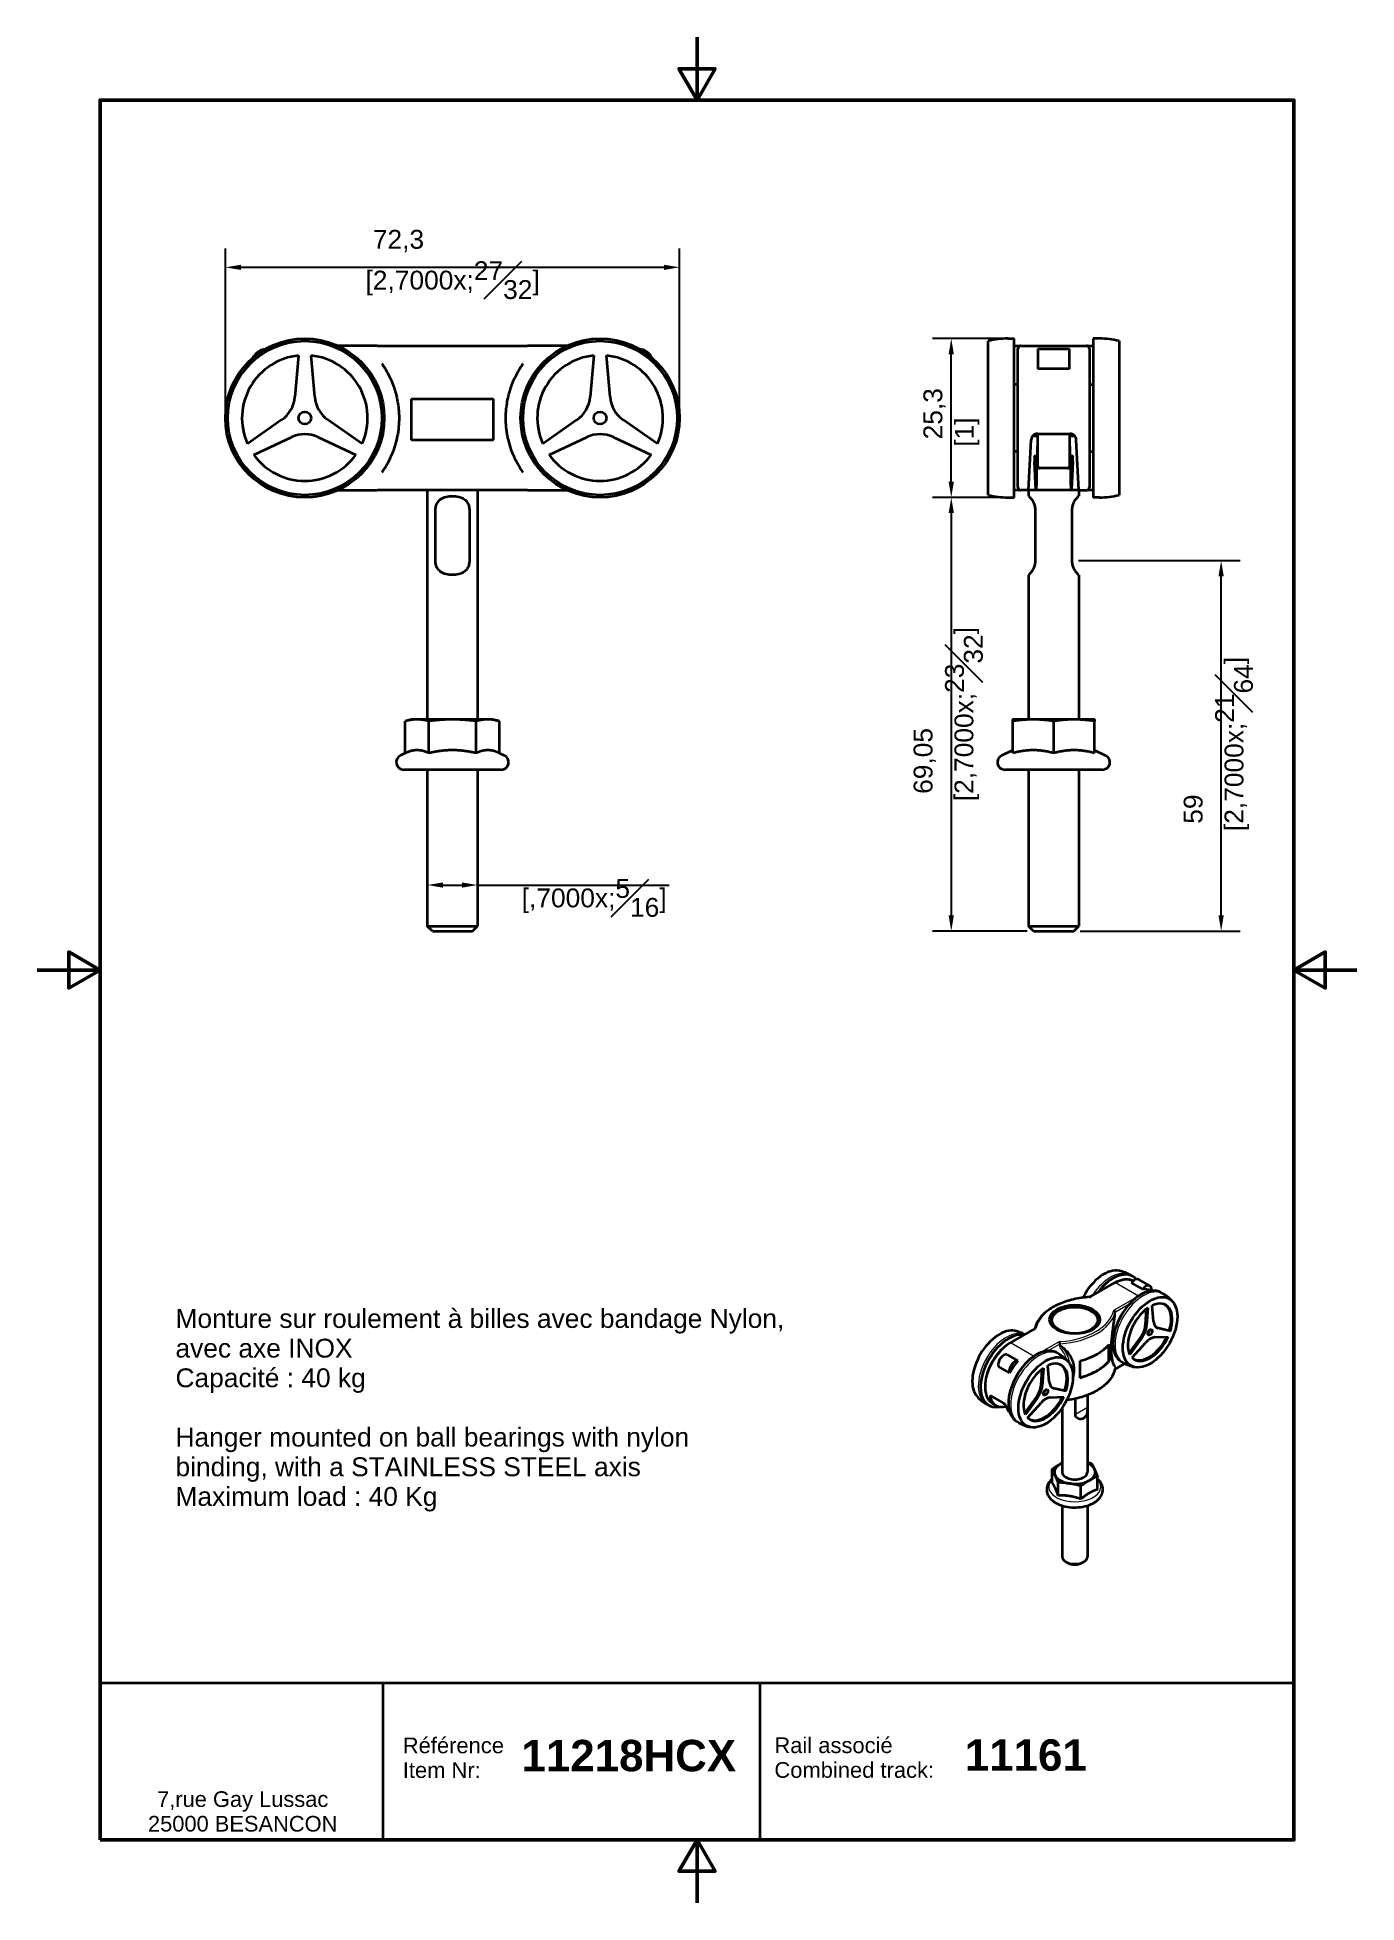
# Model space of a CAD drawing. Header units: millimetres. Extents: x 0 to 210, y 0 to 297.
import ezdxf

# ---------------------------------------------------------------- set-up
doc = ezdxf.new("R2010")
doc.units = ezdxf.units.MM
for name, color, linetype, lineweight in [('Arêtes tangentes visibles(ISO)', 7, 'Continuous', 18), ('Arêtes visibles(ISO)', 7, 'Continuous', 35), ('Cadre_0', 7, 'Continuous', 50), ('Cotes(ISO)', 7, 'Continuous', 18), ("Géométrie d'esquisse(ISO)", 7, 'Continuous', 35), ('Symboles(ISO)', 7, 'Continuous', 18)]:
    doc.layers.add(name, color=color, linetype=linetype, lineweight=lineweight)
doc.styles.add('Courant-ISO', font='arial.ttf')
doc.styles.add('MANTION', font='arial.ttf')
doc.styles.add('Style de texte49', font='')
doc.styles.get('Style de texte49').set_extended_font_data('Arial', bold=True)
doc.dimstyles.new('Plan commercial', dxfattribs={"dimtxt": 3, "dimasz": 2.5, "dimexe": 3, "dimexo": 1, "dimgap": 0.762, "dimtad": 1, "dimrnd": 1e-08, "dimtxsty": 'MANTION', "dimcen": 0.09, "dimdle": 10, "dimclrd": 7, "dimclre": 7, "dimclrt": 256, "dimazin": 2, "dimtfac": 0.5, "dimtmove": 0, "dimatfit": 3, "dimfxl": 1, "dimtolj": 1, "dimlwd": 25, "dimlwe": 25, "dimarcsym": 0})

msp = doc.modelspace()

# ---------------------------------------------------------------- texts
at = {"layer": 'Symboles(ISO)', "color": 7, "insert": (21.993, 94.514), "char_height": 3, "width": 96.89178, "attachment_point": 1, "line_spacing_factor": 0.944221, "style": 'Courant-ISO'}
msp.add_mtext('{Monture sur roulement à billes avec bandage Nylon,\\Pavec axe INOX\\PCapacité : 40 kg\\P \\PHanger mounted on ball bearings with nylon\\Pbinding, with a STAINLESS STEEL axis\\PMaximum load : 40 Kg }', dxfattribs=at)

# ---------------------------------------------------------------- blocks, each defined once
blk = doc.blocks.new('Cadres Cadre par défaut')
at = {"layer": 'Cadre_0', "flags": 128}
for points in [[(105, 297), (105, 287), (102.11, 292), (107.89, 292), (105, 287)], [(10, 10), (10, 287), (200, 287), (200, 10), (10, 10)], [(0, 148.5), (10, 148.5), (5, 151.39), (5, 145.61), (10, 148.5)], [(210, 148.5), (200, 148.5), (205, 151.39), (205, 145.61), (200, 148.5)], [(105, 0), (105, 10), (102.11, 5), (107.89, 5), (105, 10)]]:
    blk.add_lwpolyline(points, dxfattribs=at)
blk = doc.blocks.new('Cartouches ISO')
at = {"layer": "Géométrie d'esquisse(ISO)"}
for p, q in [((50.77, 207.61), (50.77, 182.61)), ((50.77, 207.61), (240.77, 207.61)), ((95.77, 207.61), (95.77, 182.61)), ((155.77, 207.61), (155.77, 182.61)), ((240.77, 182.61), (240.77, 207.61)), ((50.77, 182.61), (240.77, 182.61))]:
    blk.add_line(p, q, dxfattribs=at)
at = {"layer": 'Symboles(ISO)', "color": 7, "line_spacing_factor": 0.944221, "style": 'Courant-ISO'}
for s, insert, char_height, width, attachment_point in [('\\fArial|b0|i0;\\H2.5000;Référence\\PItem Nr:', (98.94, 195.67), 2.5, 33.2033, 4), ('\\fArial|b0|i0;\\H2.5000;Rail associé\\PCombined track:', (158.09, 195.69), 2.5, 33.2568, 4), ('\\fArial|b0|i0;7,rue Gay Lussac\\P25000 BESANCON', (73.46, 187.12), 2.4892, 44.8115, 5)]:
    blk.add_mtext(s, dxfattribs=dict(at, insert=insert, char_height=char_height, width=width, attachment_point=attachment_point))
at = {"layer": 'Symboles(ISO)', "color": 7, "style": 'Style de texte49'}
for tag, p in [('Référence_?_001', (117.83, 193.53)), ('Rail_associé_?_001', (188.4, 193.62))]:
    blk.add_attdef(tag, p, '', height=5, dxfattribs=at)
blk = doc.blocks.new('*D4')
at = {"layer": 'Cotes(ISO)', "color": 7, "linetype": 'Continuous', "lineweight": 25, "transparency": 16777216}
for p, q in [((29.93, 237.39), (29.93, 263.38)), ((102.23, 237.39), (102.23, 263.38)), ((32.43, 260.38), (99.73, 260.38))]:
    blk.add_line(p, q, dxfattribs=at)
at = {"layer": 'Cotes(ISO)', "color": 7, "linetype": 'Continuous', "transparency": 16777216}
for points in [[(32.43, 260.79), (32.43, 259.96), (29.93, 260.38)], [(99.73, 260.79), (99.73, 259.96), (102.23, 260.38)]]:
    blk.add_solid(points, dxfattribs=at)
at = {"layer": 'Defpoints', "color": 0, "linetype": 'Continuous', "transparency": 16777216}
for p in [(102.23, 260.38), (29.93, 236.39), (102.23, 236.39)]:
    blk.add_point(p, dxfattribs=at)
at = {"layer": 'Cotes(ISO)', "color": 154, "linetype": 'Continuous', "lineweight": 25, "true_color": 0x004691, "transparency": 16777216, "insert": (52.24, 266.34), "char_height": 3, "attachment_point": 1, "style": 'MANTION'}
blk.add_mtext('\\A1; 72,3\\P[2{\\H0,7000x;\\S27#32;}]', dxfattribs=at)
blk = doc.blocks.new('*D5')
at = {"layer": 'Cotes(ISO)', "color": 7, "linetype": 'Continuous', "lineweight": 25, "transparency": 16777216}
for p, q in [((154.47, 249.04), (142.47, 249.04)), ((145.47, 226.24), (145.47, 246.54)), ((153.47, 223.74), (142.47, 223.74))]:
    blk.add_line(p, q, dxfattribs=at)
at = {"layer": 'Cotes(ISO)', "color": 7, "linetype": 'Continuous', "transparency": 16777216}
for points in [[(145.05, 246.54), (145.89, 246.54), (145.47, 249.04)], [(145.05, 226.24), (145.89, 226.24), (145.47, 223.74)]]:
    blk.add_solid(points, dxfattribs=at)
at = {"layer": 'Defpoints', "color": 0, "linetype": 'Continuous', "transparency": 16777216}
for p in [(145.47, 249.04), (155.47, 249.04), (154.47, 223.74)]:
    blk.add_point(p, dxfattribs=at)
at = {"layer": 'Cotes(ISO)', "color": 154, "linetype": 'Continuous', "lineweight": 25, "true_color": 0x004691, "transparency": 16777216, "insert": (141.04, 231.82), "char_height": 3, "attachment_point": 1, "rotation": 90, "style": 'MANTION'}
blk.add_mtext('\\A1; 25,3\\P[1]', dxfattribs=at)
blk = doc.blocks.new('*D6')
at = {"layer": 'Cotes(ISO)', "color": 7, "linetype": 'Continuous', "lineweight": 25, "transparency": 16777216}
for p, q in [((153.47, 223.74), (142.47, 223.74)), ((145.47, 221.24), (145.47, 157.19)), ((157.57, 154.69), (142.47, 154.69))]:
    blk.add_line(p, q, dxfattribs=at)
at = {"layer": 'Cotes(ISO)', "color": 7, "linetype": 'Continuous', "transparency": 16777216}
for points in [[(145.05, 221.24), (145.89, 221.24), (145.47, 223.74)], [(145.05, 157.19), (145.89, 157.19), (145.47, 154.69)]]:
    blk.add_solid(points, dxfattribs=at)
at = {"layer": 'Defpoints', "color": 0, "linetype": 'Continuous', "transparency": 16777216}
for p in [(154.47, 223.74), (145.47, 154.69), (158.57, 154.69)]:
    blk.add_point(p, dxfattribs=at)
at = {"layer": 'Cotes(ISO)', "color": 154, "linetype": 'Continuous', "lineweight": 25, "true_color": 0x004691, "transparency": 16777216, "insert": (139.48, 175.38), "char_height": 3, "attachment_point": 1, "rotation": 90, "style": 'MANTION'}
blk.add_mtext('\\A1; 69,05\\P[2{\\H0,7000x;\\S23#32;}]', dxfattribs=at)
blk = doc.blocks.new('*D7')
at = {"layer": 'Cotes(ISO)', "color": 7, "linetype": 'Continuous', "lineweight": 25, "transparency": 16777216}
for p, q in [((165.72, 213.69), (191.43, 213.69)), ((188.43, 157.19), (188.43, 211.19)), ((165.97, 154.69), (191.43, 154.69))]:
    blk.add_line(p, q, dxfattribs=at)
at = {"layer": 'Cotes(ISO)', "color": 7, "linetype": 'Continuous', "transparency": 16777216}
for points in [[(188.01, 211.19), (188.84, 211.19), (188.43, 213.69)], [(188.01, 157.19), (188.84, 157.19), (188.43, 154.69)]]:
    blk.add_solid(points, dxfattribs=at)
at = {"layer": 'Defpoints', "color": 0, "linetype": 'Continuous', "transparency": 16777216}
for p in [(164.72, 213.69), (188.43, 213.69), (164.97, 154.69)]:
    blk.add_point(p, dxfattribs=at)
at = {"layer": 'Cotes(ISO)', "color": 154, "linetype": 'Continuous', "lineweight": 25, "true_color": 0x004691, "transparency": 16777216, "insert": (182.47, 170.62), "char_height": 3, "attachment_point": 1, "rotation": 90, "style": 'MANTION'}
blk.add_mtext('\\A1; 59\\P[2{\\H0,7000x;\\S21#64;}]', dxfattribs=at)
blk = doc.blocks.new('*D8')
at = {"layer": 'Cotes(ISO)', "color": 7, "linetype": 'Continuous', "lineweight": 25, "transparency": 16777216}
for p, q in [((64.58, 162.03), (67.58, 162.03)), ((70.08, 162.03), (100.59, 162.03))]:
    blk.add_line(p, q, dxfattribs=at)
at = {"layer": 'Cotes(ISO)', "color": 7, "linetype": 'Continuous', "transparency": 16777216}
for points in [[(64.58, 162.44), (64.58, 161.61), (62.08, 162.03)], [(67.58, 162.44), (67.58, 161.61), (70.08, 162.03)]]:
    blk.add_solid(points, dxfattribs=at)
at = {"layer": 'Defpoints', "color": 0, "linetype": 'Continuous', "transparency": 16777216}
for p in [(62.08, 162.03), (62.08, 159.74), (70.08, 159.74)]:
    blk.add_point(p, dxfattribs=at)
at = {"layer": 'Cotes(ISO)', "color": 154, "linetype": 'Continuous', "lineweight": 25, "true_color": 0x004691, "transparency": 16777216, "insert": (77.1, 167.98), "char_height": 3, "attachment_point": 1, "style": 'MANTION'}
blk.add_mtext('\\A1; \\P[{\\H0,7000x;\\S5#16;}]', dxfattribs=at)

# ---------------------------------------------------------------- dimensions: what is measured, and where the dimension line sits
at = {"layer": 'Cotes(ISO)', "color": 7, "linetype": 'Continuous', "lineweight": 25}
for base, p1, p2, angle, text, override, picture, middle in [((102.227, 260.377), (29.927, 236.385), (102.227, 236.385), 180, ' <>\\X[2{\\H0,7000x;\\S27#32;}]', {"dimgap": 0.762, "dimdec": 2, "dimpost": '\\X', "dimtol": 0, "dimlim": 0, "dimtp": 0, "dimtm": 0, "dimtdec": 2, "dimtofl": 0, "dimatfit": 1, "dimtvp": -0.25}, '*D4', (66.077, 260.377)), ((145.47, 249.035), (154.47, 223.735), (155.47, 249.035), 90, ' <>\\X[1]', {"dimgap": 0.762, "dimdec": 2, "dimpost": '\\X', "dimtol": 0, "dimlim": 0, "dimtp": 0, "dimtm": 0, "dimtdec": 2, "dimtofl": 0, "dimatfit": 1, "dimtvp": -0.25}, '*D5', (145.47, 236.385)), ((145.47, 154.685), (154.47, 223.735), (158.57, 154.685), 90, ' <>\\X[2{\\H0,7000x;\\S23#32;}]', {"dimgap": 0.762, "dimdec": 2, "dimpost": '\\X', "dimtol": 0, "dimlim": 0, "dimtp": 0, "dimtm": 0, "dimtdec": 2, "dimtofl": 0, "dimatfit": 1, "dimtvp": -0.25}, '*D6', (145.47, 189.21)), ((188.426, 213.685), (164.97, 154.685), (164.72, 213.685), 90, ' <>\\X[2{\\H0,7000x;\\S21#64;}]', {"dimgap": 0.762, "dimdec": 2, "dimpost": '\\X', "dimtol": 0, "dimlim": 0, "dimtp": 0, "dimtm": 0, "dimtdec": 2, "dimtofl": 0, "dimatfit": 1, "dimtvp": -0.25}, '*D7', (188.426, 184.185)), ((62.077, 162.027), (70.077, 159.742), (62.077, 159.742), 180, ' \\X[{\\H0,7000x;\\S5#16;}]', {"dimgap": 0.762, "dimdec": 2, "dimpost": '\\X', "dimse1": 1, "dimse2": 1, "dimtol": 0, "dimlim": 0, "dimtp": 0, "dimtm": 0, "dimtdec": 2, "dimtofl": 0, "dimatfit": 2, "dimtvp": -0.25}, '*D8', (88.462, 162.027))]:
    dim = msp.add_linear_dim(base=base, p1=p1, p2=p2, angle=angle, text=text, dimstyle='Plan commercial', override=override, dxfattribs=at)
    dim.commit()
    dim.dimension.update_dxf_attribs({"geometry": picture, "text_midpoint": middle, "dimtype": 160})

# ---------------------------------------------------------------- linework, layer by layer
at = {"layer": 'Arêtes tangentes visibles(ISO)'}
for p, q in [((167.736, 96.478), (171.603, 98.705)), ((175.278, 96.589), (171.603, 98.705)), ((175.255, 96.574), (171.413, 94.361)), ((171.59, 94.055), (173.883, 95.375)), ((171.518, 93.971), (171.518, 93.7)), ((171.59, 93.783), (171.59, 94.055)), ((154.986, 89.136), (158.853, 91.363)), ((154.986, 89.136), (158.661, 87.02)), ((162.53, 89.246), (159.465, 87.481)), ((175.814, 89.951), (175.637, 90.053)), ((176.561, 91.877), (176.384, 91.979)), ((178.423, 91.453), (178.246, 91.554)), ((160.838, 87.863), (162.707, 88.939)), ((162.707, 88.939), (162.707, 88.668)), ((162.852, 88.709), (162.852, 88.98)), ((166.051, 83.651), (166.051, 86.227)), ((170.551, 88.818), (170.551, 86.243)), ((171.518, 85.249), (171.518, 84.978)), ((173.026, 85.889), (171.59, 85.062)), ((171.59, 85.062), (171.59, 85.333)), ((151.68, 80.462), (151.927, 80.604)), ((159.197, 80.382), (159.02, 80.484)), ((159.944, 82.308), (159.767, 82.41)), ((161.806, 81.883), (161.629, 81.985)), ((167.131, 78.831), (165.221, 77.731))]:
    msp.add_line(p, q, dxfattribs=at)
for centre, major_axis, ratio, start_param, end_param in [((170.86, 94.432), (3.156, 5.481), 0.5780931, 0, 1.490966), ((171.603, 98.501), (-0.125, 0.217), 0.5780931, 5.4997209, 6.2831853), ((171.603, 94.004), (2.869, 4.983), 0.5780931, 0.0092154, 0.7834645), ((168.668, 90.826), (-9.75, 0), 0.5758617, 4.8381977, 6.1573766), ((167.445, 96.192), (-0.018, 0.249), 0.1025835, 5.6657869, 6.2831853), ((167.382, 96.682), (0.5, 0), 0.5758617, 4.8381977, 5.4977871), ((167.736, 96.274), (-0.125, 0.217), 0.5780931, 5.4997209, 6.2831853), ((176.022, 91.459), (-3.156, -5.481), 0.5780931, 3.1415927, 6.2831853), ((161.597, 94.898), (9.75, 0), 0.5758617, 4.8381977, 6.1573766), ((161.597, 94.694), (10, 0), 0.5758617, 4.8381977, 6.1573766), ((171.766, 94.157), (-0.5, 0), 0.5758617, 5.4977871, 6.1573766), ((171.27, 93.989), (0.244, -0.054), 0.8110857, 0.1762898, 1.7470862), ((171.413, 94.157), (0.125, -0.217), 0.5780931, 0.7873319, 2.3581282), ((171.766, 93.953), (-0.25, 0), 0.5758617, 5.4977871, 6.1573766), ((171.766, 93.682), (-0.25, 0), 0.5758617, 5.4977871, 6.1573766), ((154.243, 84.863), (3.156, 5.481), 0.5780931, 0.0759629, 3.1415927), ((154.986, 84.435), (-2.869, -4.983), 0.5780931, 3.9250571, 6.2831853), ((154.986, 88.932), (-0.125, 0.217), 0.5780931, 5.4997209, 6.2831853), ((158.853, 91.159), (-0.125, 0.217), 0.5780931, 5.4997209, 6.2831853), ((158.995, 91.326), (-0.244, 0.054), 0.8110857, 4.8886788, 6.2066049), ((158.499, 91.567), (0.5, 0), 0.5758617, 5.4977871, 6.1573766), ((162.883, 89.042), (-0.5, 0), 0.5758617, 4.8381977, 5.4977871), ((162.53, 89.041), (0.125, -0.217), 0.5780931, 0.7873319, 2.3581282), ((162.821, 89.123), (0.018, -0.249), 0.1025835, 0.9533979, 2.5241942), ((159.405, 81.89), (-3.156, -5.481), 0.5780931, 3.1415927, 6.2831853), ((158.663, 82.318), (-2.869, -4.983), 0.5780931, 3.9313806, 5.4933973), ((162.883, 88.838), (0.25, 0), 0.5758617, 1.6966051, 2.3561945), ((162.883, 88.566), (-0.25, 0), 0.5758617, 4.8381977, 5.4977871), ((163.199, 87.95), (0.181, 0.172), 0.8041024, 0.2354164, 1.8062127), ((158.84, 82.216), (3.618, 6.283), 0.5780931, 5.7176109, 6.1124194), ((159.016, 82.114), (3.743, 6.499), 0.5780931, 5.618262, 6.1124194), ((166.006, 86.278), (0.1, 0), 0.5758617, 4.510528, 5.1739761), ((166.029, 86.252), (-0.0138, 0.0481), 0.3641107, 4.045805, 4.8808597), ((161.597, 91.383), (10, 0), 0.5758617, 5.1739761, 5.8215982), ((161.597, 88.807), (-10, 0), 0.5758617, 2.0323835, 2.6800055), ((170.506, 88.831), (-0.0378, 0.0327), 0.7319882, 3.705416, 4.3968298), ((170.506, 86.255), (0.0378, -0.0327), 0.7319882, 0, 0.5638233), ((170.461, 88.843), (0.1, 0), 0.5758617, 5.8215982, 6.2831853), ((170.461, 86.268), (0.1, 0), 0.5758617, 5.8215982, 6.2831853), ((161.597, 85.701), (10, 0), 0.5758617, 4.944396, 6.1573766), ((166.006, 83.703), (-0.1, 0), 0.5758617, 1.3689354, 2.0323835), ((166.029, 83.677), (0.0138, -0.0481), 0.3641107, 0, 0.9042123), ((175.457, 91.785), (-3.618, -6.283), 0.5780931, 6.0933696, 6.1124194), ((171.451, 85.847), (-0.181, -0.172), 0.8041024, 4.9478054, 5.144684), ((171.27, 84.996), (0.244, -0.054), 0.8110857, 0, 0.1762898), ((171.766, 85.231), (-0.25, 0), 0.5758617, 5.4977871, 6.1573766), ((171.766, 84.96), (-0.25, 0), 0.5758617, 5.4977871, 6.1573766), ((171.413, 85.164), (0.125, -0.217), 0.5780931, 0, 0.7873319), ((165.133, 66.205), (-4.129, 0), 0.5758617, 5.7840662, 9.9238971)]:
    msp.add_ellipse(centre, major_axis=major_axis, ratio=ratio, start_param=start_param, end_param=end_param, dxfattribs=at)
msp.add_ellipse((165.133, 92.78), major_axis=(3.538, 0), ratio=0.5758617, dxfattribs=at)
for points, knots in [([(171.518, 93.7), (171.457, 93.077), (171.367, 92.435), (171.19, 91.148), (171.104, 90.514), (171.006, 89.521), (170.977, 89.15), (170.952, 88.574), (170.947, 88.36), (170.947, 87.743), (170.967, 87.356), (171.066, 86.458), (171.172, 86.013), (171.37, 85.465), (171.458, 85.313), (171.518, 85.249)], [-2.3680319, -2.3680319, -2.3680319, -2.3680319, -1.9875978, -1.9875978, -1.6009527, -1.6009527, -1.3592994, -1.3592994, -1.2082662, -1.2082662, -0.9061996, -0.9061996, -0.4228932, -0.4228932, -0.0485004, -0.0485004, -0.0485004, -0.0485004]), ([(171.478, 93.298), (171.495, 93.346), (171.51, 93.394), (171.561, 93.559), (171.59, 93.678), (171.59, 93.783)], [-0.10841741, -0.10841741, -0.10841741, -0.10841741, -0.07707376, -0.07707376, 0, 0, 0, 0]), ([(162.707, 88.668), (162.707, 88.563), (162.736, 88.477), (162.803, 88.332), (162.842, 88.271), (162.911, 88.178), (162.939, 88.145), (162.985, 88.091), (163.004, 88.071), (163.022, 88.052)], [-0.21710917, -0.21710917, -0.21710917, -0.21710917, -0.14003541, -0.14003541, -0.07056048, -0.07056048, -0.02713865, -0.02713865, 0, 0, 0, 0]), ([(163.343, 88.151), (163.32, 88.173), (163.296, 88.196), (163.235, 88.253), (163.198, 88.289), (163.104, 88.382), (163.047, 88.44), (162.937, 88.567), (162.883, 88.636), (162.852, 88.709)], [0, 0, 0, 0, 0.02713865, 0.02713865, 0.07056048, 0.07056048, 0.14003541, 0.14003541, 0.21710917, 0.21710917, 0.21710917, 0.21710917]), ([(164.774, 82.861), (164.861, 83.09), (164.933, 83.322), (165.093, 83.977), (165.145, 84.402), (165.145, 85.019), (165.132, 85.222), (165.065, 85.741), (164.99, 86.049), (164.71, 86.818), (164.452, 87.254), (163.766, 88.046), (163.34, 88.398), (162.852, 88.709)], [0.7408778, 0.7408778, 0.7408778, 0.7408778, 0.9057245, 0.9057245, 1.2076327, 1.2076327, 1.3585868, 1.3585868, 1.6001134, 1.6001134, 1.9865558, 1.9865558, 2.3697596, 2.3697596, 2.3697596, 2.3697596]), ([(163.343, 88.151), (163.544, 87.979), (163.727, 87.796), (164.219, 87.215), (164.464, 86.79), (164.732, 86.043), (164.803, 85.744), (164.867, 85.242), (164.88, 85.045), (164.88, 84.606), (164.862, 84.362), (164.826, 84.116)], [-2.1777884, -2.1777884, -2.1777884, -2.1777884, -1.9865558, -1.9865558, -1.6001134, -1.6001134, -1.3585868, -1.3585868, -1.2076327, -1.2076327, -1.0257448, -1.0257448, -1.0257448, -1.0257448]), ([(171.59, 85.333), (171.59, 85.385), (171.582, 85.432), (171.557, 85.526), (171.54, 85.571), (171.506, 85.639), (171.492, 85.664), (171.47, 85.701), (171.463, 85.713), (171.443, 85.744), (171.43, 85.762), (171.396, 85.809), (171.374, 85.836), (171.326, 85.893), (171.3, 85.922), (171.274, 85.949)], [-0.21661982, -0.21661982, -0.21661982, -0.21661982, -0.17871135, -0.17871135, -0.13538739, -0.13538739, -0.10830991, -0.10830991, -0.09477117, -0.09477117, -0.07310919, -0.07310919, -0.03845002, -0.03845002, 0, 0, 0, 0]), ([(171.435, 85.467), (171.436, 85.465), (171.438, 85.462), (171.449, 85.444), (171.458, 85.428), (171.481, 85.385), (171.493, 85.358), (171.51, 85.304), (171.516, 85.277), (171.518, 85.249)], [0.10393891, 0.10393891, 0.10393891, 0.10393891, 0.10830991, 0.10830991, 0.13538739, 0.13538739, 0.17871135, 0.17871135, 0.21661982, 0.21661982, 0.21661982, 0.21661982])]:
    msp.add_open_spline(points, degree=3, knots=knots, dxfattribs=at)
msp.add_open_spline([(171.518, 93.7), (171.518, 93.682), (171.516, 93.663), (171.514, 93.644)], degree=3, dxfattribs=at)
at = {"layer": 'Arêtes visibles(ISO)'}
for p, q in [((53.514, 247.885), (47.847, 247.885)), ((54.127, 247.885), (53.514, 247.885)), ((54.127, 247.885), (78.026, 247.885)), ((78.639, 247.885), (78.026, 247.885)), ((84.307, 247.885), (78.639, 247.885)), ((151.37, 224.121), (151.37, 248.649)), ((154.47, 249.035), (155.47, 249.035)), ((155.47, 223.735), (155.47, 249.035)), ((155.47, 247.885), (156.36, 247.885)), ((156.07, 225.385), (156.07, 247.385)), ((156.57, 247.885), (156.36, 247.885)), ((156.57, 247.885), (166.97, 247.885)), ((159.27, 247.385), (159.27, 244.227)), ((159.27, 247.385), (164.27, 247.385)), ((164.27, 244.227), (164.27, 247.385)), ((167.18, 247.885), (166.97, 247.885)), ((167.18, 247.885), (168.07, 247.885)), ((167.47, 247.385), (167.47, 225.385)), ((168.07, 249.035), (168.07, 223.735)), ((169.07, 249.035), (168.07, 249.035)), ((172.17, 248.649), (172.17, 224.121)), ((41.578, 246.335), (41.001, 239.737)), ((44.154, 239.734), (43.577, 246.335)), ((88.578, 246.335), (88.001, 239.737)), ((91.154, 239.734), (90.577, 246.335)), ((164.27, 244.227), (159.27, 244.227)), ((156.07, 241.703), (155.47, 241.719)), ((167.47, 241.703), (168.07, 241.719)), ((72.577, 239.385), (59.577, 239.385)), ((59.577, 232.885), (59.577, 239.385)), ((72.577, 239.385), (72.577, 232.885)), ((38.888, 236.077), (33.46, 232.276)), ((51.693, 232.275), (46.267, 236.074)), ((85.888, 236.077), (80.46, 232.276)), ((98.693, 232.275), (93.267, 236.074)), ((34.459, 230.545), (40.462, 233.344)), ((44.688, 233.344), (50.694, 230.544)), ((59.577, 232.885), (72.577, 232.885)), ((81.459, 230.545), (87.462, 233.344)), ((91.688, 233.344), (97.694, 230.544)), ((157.77, 224.885), (158.192, 232.937)), ((159.175, 233.513), (158.412, 233.513)), ((159.175, 233.513), (159.148, 230.385)), ((159.178, 233.885), (159.175, 233.513)), ((159.191, 233.885), (164.349, 233.885)), ((159.27, 228.685), (159.27, 233.885)), ((164.27, 233.885), (164.27, 228.685)), ((164.362, 233.885), (164.365, 233.513)), ((165.128, 233.513), (164.365, 233.513)), ((164.392, 230.385), (164.365, 233.513)), ((165.77, 224.885), (165.348, 232.937)), ((156.07, 231.067), (155.47, 231.051)), ((158.688, 230.385), (159.148, 230.385)), ((158.914, 224.976), (158.723, 229.422)), ((159.13, 228.385), (159.148, 230.385)), ((159.27, 229.134), (159.137, 229.134)), ((159.157, 231.385), (159.27, 231.385)), ((164.384, 231.385), (164.27, 231.385)), ((164.403, 229.134), (164.27, 229.134)), ((164.392, 230.385), (164.852, 230.385)), ((164.392, 230.385), (164.41, 228.385)), ((164.817, 229.422), (164.626, 224.976)), ((167.47, 231.067), (168.07, 231.051)), ((158.854, 228.385), (159.13, 228.385)), ((159.02, 228.385), (159.02, 225.626)), ((163.97, 228.385), (159.57, 228.385)), ((164.41, 228.385), (164.686, 228.385)), ((164.52, 225.626), (164.52, 228.385)), ((47.847, 224.885), (53.514, 224.885)), ((53.514, 224.885), (54.127, 224.885)), ((78.026, 224.885), (54.127, 224.885)), ((62.077, 224.885), (62.077, 188.385)), ((70.077, 224.885), (70.077, 188.385)), ((78.026, 224.885), (78.639, 224.885)), ((78.639, 224.885), (84.307, 224.885)), ((154.47, 223.735), (155.47, 223.735)), ((156.36, 224.885), (155.47, 224.885)), ((156.36, 224.885), (156.57, 224.885)), ((157.77, 224.885), (156.57, 224.885)), ((158.922, 224.885), (157.77, 224.885)), ((157.77, 224.885), (157.77, 223.965)), ((159.001, 224.885), (158.922, 224.885)), ((164.539, 224.885), (159.001, 224.885)), ((164.618, 224.885), (164.539, 224.885)), ((165.77, 224.885), (164.618, 224.885)), ((165.77, 224.885), (166.97, 224.885)), ((165.77, 224.885), (165.77, 223.965)), ((166.97, 224.885), (167.18, 224.885)), ((168.07, 224.885), (167.18, 224.885)), ((169.07, 223.735), (168.07, 223.735)), ((63.375, 213.685), (63.375, 221.685)), ((68.778, 221.685), (68.778, 213.685)), ((158.82, 221.685), (158.82, 213.685)), ((164.72, 213.685), (164.72, 221.685)), ((157.77, 211.405), (157.77, 188.385)), ((165.77, 211.405), (165.77, 188.385)), ((59.577, 188.385), (58.571, 188.116)), ((58.571, 183.023), (58.571, 188.116)), ((60.448, 188.385), (59.577, 188.385)), ((66.077, 188.385), (60.448, 188.385)), ((62.324, 183.023), (62.324, 188.116)), ((71.706, 188.385), (66.077, 188.385)), ((69.829, 183.023), (69.829, 188.116)), ((72.577, 188.385), (71.706, 188.385)), ((72.577, 188.385), (73.582, 188.116)), ((73.582, 183.023), (73.582, 188.116)), ((158.52, 188.385), (155.27, 188.385)), ((155.27, 183.023), (155.27, 188.116)), ((165.02, 188.385), (158.52, 188.385)), ((161.77, 183.023), (161.77, 188.116)), ((168.27, 188.385), (165.02, 188.385)), ((168.27, 183.023), (168.27, 188.116)), ((58.571, 183.023), (57.82, 182.673)), ((73.582, 183.023), (74.334, 182.673)), ((155.27, 183.492), (153.513, 182.673)), ((168.27, 183.492), (170.027, 182.673)), ((73.827, 180.385), (58.327, 180.385)), ((62.077, 180.385), (62.077, 155.485)), ((70.077, 180.385), (70.077, 155.485)), ((169.52, 180.385), (154.02, 180.385)), ((157.77, 180.385), (157.77, 155.485)), ((165.77, 180.385), (165.77, 155.485)), ((62.077, 155.485), (70.077, 155.485)), ((62.877, 154.685), (62.077, 155.485)), ((62.877, 154.685), (69.277, 154.685)), ((69.277, 154.685), (70.077, 155.485)), ((157.77, 155.485), (165.77, 155.485)), ((158.57, 154.685), (157.77, 155.485)), ((158.57, 154.685), (164.97, 154.685)), ((164.97, 154.685), (165.77, 155.485)), ((167.611, 96.491), (171.478, 98.717)), ((174.017, 99.913), (174.37, 99.709)), ((175.942, 97.681), (174.174, 98.699)), ((177.07, 98.216), (175.303, 99.234)), ((177.195, 97.419), (177.218, 97.406)), ((177.676, 92.518), (177.472, 95.099)), ((179.179, 96.941), (178.825, 97.144)), ((176.384, 91.979), (176.571, 94.551)), ((176.765, 94.692), (176.561, 91.877)), ((158.728, 91.375), (154.861, 89.148)), ((173.8, 87.507), (175.637, 90.053)), ((175.814, 89.951), (173.895, 87.292)), ((174.248, 86.788), (176.371, 89.155)), ((177.865, 90.015), (179.988, 90.093)), ((178.246, 91.554), (180.165, 91.106)), ((180.341, 91.004), (178.423, 91.453)), ((180.341, 91.004), (180.165, 91.106)), ((154.324, 87.268), (156.092, 86.25)), ((162.562, 87.371), (162.208, 87.575)), ((165.986, 83.592), (165.986, 86.249)), ((170.583, 86.239), (170.559, 86.252)), ((170.561, 86.268), (170.561, 88.843)), ((170.583, 88.896), (170.583, 86.239)), ((172.866, 85.978), (172.512, 86.182)), ((154.734, 84.36), (152.966, 85.378)), ((159.767, 82.41), (159.954, 84.982)), ((160.148, 85.123), (159.944, 82.308)), ((161.059, 82.949), (160.855, 85.53)), ((173.103, 85.848), (171.538, 84.947)), ((151.944, 80.594), (153.768, 79.544)), ((157.183, 77.938), (159.02, 80.484)), ((159.197, 80.382), (157.278, 77.723)), ((161.248, 80.446), (163.371, 80.524)), ((161.629, 81.985), (163.548, 81.537)), ((163.724, 81.435), (161.806, 81.883)), ((163.724, 81.435), (163.548, 81.537)), ((165.221, 77.731), (165.221, 80.232)), ((167.131, 80.809), (167.131, 78.831)), ((167.133, 80.81), (167.133, 68.54)), ((151.087, 79.382), (151.441, 79.178)), ((152.603, 79.172), (152.116, 79.452)), ((157.631, 77.219), (159.754, 79.586)), ((163.133, 78.79), (163.133, 68.54)), ((156.249, 76.409), (155.895, 76.613)), ((161.508, 66.907), (161.508, 68.989)), ((162.479, 64.82), (162.479, 66.902)), ((166.104, 64.261), (166.104, 66.342)), ((168.758, 65.789), (168.758, 67.87)), ((163.133, 63.218), (163.133, 55.091)), ((167.133, 63.218), (167.133, 55.091)), ((163.997, 54.115), (163.713, 54.28)), ((166.269, 54.115), (166.553, 54.28))]:
    msp.add_line(p, q, dxfattribs=at)
for centre, radius in [((42.577, 236.385), 12.65), ((42.577, 236.385), 12.264), ((89.577, 236.385), 12.65), ((89.577, 236.385), 12.264), ((42.577, 236.385), 1), ((89.577, 236.385), 1)]:
    msp.add_circle(centre, radius, dxfattribs=at)
for centre, radius, start, end in [((36.577, 244.885), 2.5, 96.2707, 154.16449), ((95.577, 244.885), 2.5, 25.83551, 83.7293), ((154.47, 236.385), 12.65, 90, 104.18534), ((156.57, 247.385), 0.5, 90, 180), ((166.97, 247.385), 0.5, 0, 90), ((169.07, 236.385), 12.65, 75.81466, 90), ((42.577, 236.385), 10, 95.73197, 204.26083), ((42.577, 236.385), 10, 335.73197, 84.26083), ((89.577, 236.385), 10, 95.73197, 204.26083), ((89.577, 236.385), 10, 335.73197, 84.26083), ((36.02, 240.173), 5, 305, 355), ((49.135, 240.17), 5, 185, 235), ((59.677, 239.285), 0.1, 90, 180), ((72.477, 239.285), 0.1, 0, 90), ((83.02, 240.173), 5, 305, 355), ((96.135, 240.17), 5, 185, 235), ((42.575, 228.813), 5, 65, 115), ((59.677, 232.985), 0.1, 180, 270), ((72.477, 232.985), 0.1, 270, 0), ((89.575, 228.813), 5, 65, 115), ((42.577, 236.385), 10, 215.73197, 324.26083), ((89.577, 236.385), 10, 215.73197, 324.26083), ((159.57, 228.685), 0.3, 180, 270), ((163.97, 228.685), 0.3, 270, 0), ((154.47, 236.385), 12.65, 255.81466, 270), ((156.57, 225.385), 0.5, 180, 270), ((166.97, 225.385), 0.5, 270, 0), ((169.07, 236.385), 12.65, 270, 284.18534), ((58.327, 181.585), 1.2, 115, 270), ((73.827, 181.585), 1.2, 270, 65), ((154.02, 181.585), 1.2, 115, 270), ((169.52, 181.585), 1.2, 270, 65), ((170.86, 94.432), 6.325, 60.06401, 77.54134), ((176.022, 91.459), 6.325, 42.58667, 60.06401), ((154.243, 84.863), 6.325, 62.51288, 77.54134), ((159.405, 81.89), 6.325, 42.58667, 60.06401), ((176.022, 91.459), 6.325, 240.06401, 257.54134), ((154.243, 84.863), 6.325, 222.58667, 240.06401), ((159.405, 81.89), 6.325, 240.06401, 257.54134)]:
    msp.add_arc(centre, radius, start, end, dxfattribs=at)
for centre, major_axis, ratio, start_param, end_param in [((158.799, 236.385), (-0.058, 8.5), 0.0252925, 2.3542929, 2.5305559), ((158.799, 236.385), (0.054, -8), 0.0252925, 5.5602795, 6.2830138), ((164.741, 236.385), (-0.054, -8), 0.0252925, 0.0001715, 0.7229058), ((164.741, 236.385), (0.058, 8.5), 0.0252925, 3.7526294, 3.9288925), ((158.919, 225.385), (-0.003, 0.5), 0.0252925, 2.5305559, 3.1414211), ((158.994, 225.885), (0.007, -1), 0.0252925, 6.2830138, 7.5920107), ((164.546, 225.885), (-0.007, -1), 0.0252925, 4.9743599, 6.2833568), ((164.622, 225.385), (0.003, 0.5), 0.0252925, 3.1417642, 3.7526294), ((169.764, 95.063), (3.06, 5.314), 0.5780931, 0.1800495, 1.662525), ((171.214, 94.228), (3.156, 5.481), 0.5780931, 6.0945068, 7.6424913), ((175.669, 91.663), (-3.156, -5.481), 0.5780931, 3.1415927, 6.2831853), ((174.679, 98.151), (0.624, 1.083), 0.5780931, 0, 1.3914001), ((176.447, 97.133), (0.624, 1.083), 0.5780931, 5.2866514, 7.6745854), ((174.325, 92.437), (2.869, 4.983), 0.5780931, 0, 0.3745965), ((177.118, 90.828), (2.495, 4.333), 0.5780931, 5.0722964, 6.9664823), ((176.942, 90.93), (2.495, 4.333), 0.5780931, 5.0722964, 6.2478908), ((177.118, 90.828), (-2.495, -4.333), 0.5780931, 4.0250988, 5.9192848), ((179.437, 93.711), (-1.248, -2.166), 0.5780931, 5.5831199, 6.4557845), ((153.147, 85.494), (3.06, 5.314), 0.5780931, 0.1800495, 2.9615431), ((154.597, 84.659), (3.156, 5.481), 0.5780931, 0.2076229, 3.6176386), ((177.118, 90.828), (-2.495, -4.333), 0.5780931, 6.1194939, 8.0136799), ((176.942, 90.93), (-2.495, -4.333), 0.5780931, 0.0352945, 1.7059977), ((174.623, 91.143), (1.248, 2.166), 0.5780931, 4.5359223, 5.408587), ((174.8, 91.041), (-1.248, -2.166), 0.5780931, 1.3943297, 2.2669943), ((177.118, 87.733), (1.248, 2.166), 0.5780931, 0.3471321, 1.2197968), ((176.729, 91.052), (-0.25, -0.433), 0.5780931, 0.8888029, 2.2527897), ((179.26, 93.812), (-1.248, -2.166), 0.5780931, 0.0706331, 0.1725992), ((153.819, 86.139), (0.624, 1.083), 0.5780931, 0.1755288, 2.620726), ((159.052, 82.094), (-3.156, -5.481), 0.5780931, 3.1415927, 6.2831853), ((155.587, 85.121), (0.624, 1.083), 0.5780931, 0.1755288, 2.620726), ((157.708, 82.868), (-2.869, -4.983), 0.5780931, 4.333925, 4.7455151), ((161.597, 91.423), (10, 0), 0.5758617, 5.1667754, 5.8287989), ((161.597, 88.766), (-10, 0), 0.5758617, 2.0251828, 2.6872062), ((160.501, 81.259), (-2.495, -4.333), 0.5780931, 4.0250988, 5.9192848), ((160.501, 81.259), (2.495, 4.333), 0.5780931, 5.0722964, 6.9664823), ((160.325, 81.361), (2.495, 4.333), 0.5780931, 5.0722964, 6.2478908), ((155.623, 84.068), (3.084, 4.857), 0.5471962, 2.682413, 3.6471154), ((160.501, 81.259), (-2.495, -4.333), 0.5780931, 6.1194939, 8.0136799), ((160.325, 81.361), (-2.495, -4.333), 0.5780931, 0.0352945, 1.7059977), ((158.006, 81.574), (1.248, 2.166), 0.5780931, 4.5359223, 5.408587), ((158.183, 81.472), (-1.248, -2.166), 0.5780931, 1.3943297, 2.2669943), ((160.501, 78.163), (1.248, 2.166), 0.5780931, 0.3471321, 1.2197968), ((160.112, 81.483), (-0.25, -0.433), 0.5780931, 0.8888029, 2.2527897), ((162.82, 84.142), (-1.248, -2.166), 0.5780931, 5.5831199, 6.4557845), ((162.643, 84.243), (-1.248, -2.166), 0.5780931, 0.0706331, 0.1725992), ((158.025, 82.685), (2.629, 5.119), 0.6073886, 2.6295647, 2.9340123), ((165.133, 68.54), (-3.25, 0), 0.5758617, 5.4977871, 6.5449847), ((165.133, 68.54), (-3.25, 0), 0.5758617, 5.3752628, 5.4977871), ((165.133, 68.54), (-2, 0), 0.5758617, 6.2767687, 9.4311946), ((165.133, 68.54), (3.25, 0), 0.5758617, 0.2617994, 0.9079225), ((165.133, 68.54), (3.25, 0), 0.5758617, 5.4977871, 6.5449847), ((165.133, 68.54), (-3.25, 0), 0.5758617, 0.2617994, 1.3089969), ((165.133, 68.54), (3.25, 0), 0.5758617, 4.4505896, 5.4977871), ((165.133, 55.091), (2, 0), 0.5758617, 3.1415927, 6.2831853), ((165.133, 54.764), (-1.6, 0), 0.5758617, 0.7815456, 2.360047)]:
    msp.add_ellipse(centre, major_axis=major_axis, ratio=ratio, start_param=start_param, end_param=end_param, dxfattribs=at)
for centre, major_axis, ratio in [((165.133, 92.862), (-4, 0), 0.5758617), ((177.118, 90.828), (3.06, 5.314), 0.5780931), ((177.118, 90.828), (0.25, 0.433), 0.5780931), ((160.501, 81.259), (3.06, 5.314), 0.5780931), ((160.501, 81.259), (0.25, 0.433), 0.5780931)]:
    msp.add_ellipse(centre, major_axis=major_axis, ratio=ratio, dxfattribs=at)
for points, knots in [([(54.815, 245.059), (55.15, 244.585), (55.466, 244.082), (56.331, 242.492), (56.788, 241.343), (57.293, 239.39), (57.429, 238.622), (57.553, 237.36), (57.577, 236.872), (57.577, 235.411), (57.481, 234.433), (56.992, 231.957), (56.453, 230.491), (55.446, 228.657), (55.14, 228.17), (54.815, 227.712)], [-2.1777884, -2.1777884, -2.1777884, -2.1777884, -1.9865558, -1.9865558, -1.6001134, -1.6001134, -1.3585868, -1.3585868, -1.2076327, -1.2076327, -0.9057245, -0.9057245, -0.4226715, -0.4226715, -0.2374771, -0.2374771, -0.2374771, -0.2374771]), ([(77.339, 227.712), (77.02, 228.161), (76.719, 228.638), (75.712, 230.463), (75.169, 231.926), (74.673, 234.425), (74.577, 235.411), (74.577, 236.872), (74.6, 237.362), (74.725, 238.632), (74.864, 239.409), (75.375, 241.371), (75.835, 242.52), (76.699, 244.1), (77.01, 244.595), (77.339, 245.059)], [0.240918, 0.240918, 0.240918, 0.240918, 0.4228932, 0.4228932, 0.9061996, 0.9061996, 1.2082662, 1.2082662, 1.3592994, 1.3592994, 1.6009527, 1.6009527, 1.9875978, 1.9875978, 2.1756143, 2.1756143, 2.1756143, 2.1756143]), ([(159.191, 233.885), (159.066, 233.885), (158.932, 233.86), (158.687, 233.759), (158.576, 233.684), (158.397, 233.507), (158.318, 233.392), (158.223, 233.161), (158.198, 233.047), (158.192, 232.937)], [0, 0, 0, 0, 0.03755309, 0.03755309, 0.07510618, 0.07510618, 0.11433694, 0.11433694, 0.14812563, 0.14812563, 0.14812563, 0.14812563]), ([(165.348, 232.937), (165.342, 233.047), (165.318, 233.161), (165.222, 233.392), (165.143, 233.507), (164.964, 233.684), (164.853, 233.759), (164.608, 233.86), (164.475, 233.885), (164.349, 233.885)], [0.16103746, 0.16103746, 0.16103746, 0.16103746, 0.19482615, 0.19482615, 0.23405691, 0.23405691, 0.27161, 0.27161, 0.30916309, 0.30916309, 0.30916309, 0.30916309]), ([(63.375, 221.685), (63.375, 221.89), (63.399, 222.111), (63.504, 222.53), (63.584, 222.727), (63.805, 223.103), (63.998, 223.314), (64.435, 223.633), (64.738, 223.765), (65.396, 223.93), (65.749, 223.965), (66.405, 223.965), (66.758, 223.93), (67.415, 223.765), (67.719, 223.633), (68.155, 223.314), (68.348, 223.103), (68.569, 222.727), (68.65, 222.53), (68.754, 222.111), (68.778, 221.89), (68.778, 221.685)], [0.39819074, 0.39819074, 0.39819074, 0.39819074, 0.45968808, 0.45968808, 0.52118541, 0.52118541, 0.5995134, 0.5995134, 0.69794744, 0.69794744, 0.79638148, 0.79638148, 0.89481552, 0.89481552, 0.99324956, 0.99324956, 1.07157755, 1.07157755, 1.13307489, 1.13307489, 1.19457222, 1.19457222, 1.19457222, 1.19457222]), ([(157.77, 223.965), (157.77, 223.965), (157.814, 223.93), (157.985, 223.765), (158.112, 223.633), (158.346, 223.314), (158.474, 223.103), (158.639, 222.727), (158.707, 222.53), (158.797, 222.111), (158.82, 221.89), (158.82, 221.685)], [0.79638148, 0.79638148, 0.79638148, 0.79638148, 0.89481552, 0.89481552, 0.99324956, 0.99324956, 1.07157755, 1.07157755, 1.13307489, 1.13307489, 1.19457222, 1.19457222, 1.19457222, 1.19457222]), ([(164.72, 221.685), (164.72, 221.89), (164.743, 222.111), (164.833, 222.53), (164.901, 222.727), (165.066, 223.103), (165.195, 223.314), (165.428, 223.633), (165.555, 223.765), (165.726, 223.93), (165.77, 223.965), (165.77, 223.965)], [0.39819074, 0.39819074, 0.39819074, 0.39819074, 0.45968808, 0.45968808, 0.52118541, 0.52118541, 0.5995134, 0.5995134, 0.69794744, 0.69794744, 0.79638148, 0.79638148, 0.79638148, 0.79638148]), ([(68.778, 213.685), (68.778, 213.48), (68.754, 213.259), (68.65, 212.841), (68.569, 212.643), (68.348, 212.267), (68.155, 212.056), (67.719, 211.737), (67.415, 211.605), (66.758, 211.44), (66.405, 211.405), (66.077, 211.405), (65.749, 211.405), (65.396, 211.44), (64.738, 211.605), (64.435, 211.737), (63.998, 212.056), (63.805, 212.267), (63.584, 212.643), (63.504, 212.841), (63.399, 213.259), (63.375, 213.48), (63.375, 213.685)], [-0.39819074, -0.39819074, -0.39819074, -0.39819074, -0.33669341, -0.33669341, -0.27519607, -0.27519607, -0.19686808, -0.19686808, -0.09843404, -0.09843404, 0, 0, 0, 0.09843404, 0.09843404, 0.19686808, 0.19686808, 0.27519607, 0.27519607, 0.33669341, 0.33669341, 0.39819074, 0.39819074, 0.39819074, 0.39819074]), ([(158.82, 213.685), (158.82, 213.48), (158.797, 213.259), (158.707, 212.841), (158.639, 212.643), (158.474, 212.267), (158.346, 212.056), (158.112, 211.737), (157.985, 211.605), (157.814, 211.44), (157.77, 211.405), (157.77, 211.405)], [-0.39819074, -0.39819074, -0.39819074, -0.39819074, -0.33669341, -0.33669341, -0.27519607, -0.27519607, -0.19686808, -0.19686808, -0.09843404, -0.09843404, 0, 0, 0, 0]), ([(165.77, 211.405), (165.77, 211.405), (165.726, 211.44), (165.555, 211.605), (165.428, 211.737), (165.195, 212.056), (165.066, 212.267), (164.901, 212.643), (164.833, 212.841), (164.743, 213.259), (164.72, 213.48), (164.72, 213.685)], [0, 0, 0, 0, 0.09843404, 0.09843404, 0.19686808, 0.19686808, 0.27519607, 0.27519607, 0.33669341, 0.33669341, 0.39819074, 0.39819074, 0.39819074, 0.39819074]), ([(171.478, 98.717), (171.691, 98.84), (171.905, 98.944), (172.331, 99.112), (172.544, 99.175), (172.961, 99.259), (173.167, 99.28), (173.567, 99.275), (173.762, 99.25), (174.123, 99.156), (174.29, 99.089), (174.446, 99.002)], [4.71238898, 4.71238898, 4.71238898, 4.71238898, 4.86908187, 4.86908187, 5.02577476, 5.02577476, 5.18246765, 5.18246765, 5.33916054, 5.33916054, 5.48737436, 5.48737436, 5.48737436, 5.48737436]), ([(167.427, 96.441), (166.563, 96.378), (165.714, 96.25), (164.1, 95.868), (163.336, 95.615), (161.944, 95.001), (161.316, 94.64), (160.238, 93.83), (159.789, 93.38), (159.106, 92.423), (158.871, 91.915), (158.754, 91.394)], [0.9112069, 0.9112069, 0.9112069, 0.9112069, 1.1750427, 1.1750427, 1.4388784, 1.4388784, 1.7027142, 1.7027142, 1.96655, 1.96655, 2.2280235, 2.2280235, 2.2280235, 2.2280235]), ([(167.427, 96.441), (167.442, 96.442), (167.457, 96.444), (167.487, 96.449), (167.501, 96.451), (167.528, 96.458), (167.541, 96.461), (167.565, 96.469), (167.576, 96.473), (167.595, 96.482), (167.604, 96.486), (167.611, 96.491)], [4.05279957, 4.05279957, 4.05279957, 4.05279957, 4.18471745, 4.18471745, 4.31663533, 4.31663533, 4.44855322, 4.44855322, 4.5804711, 4.5804711, 4.71238898, 4.71238898, 4.71238898, 4.71238898]), ([(162.425, 91.166), (162.194, 91.314), (161.996, 91.482), (161.661, 91.877), (161.538, 92.109), (161.428, 92.577), (161.434, 92.811), (161.565, 93.261), (161.689, 93.478), (162.045, 93.884), (162.284, 94.072), (162.85, 94.396), (163.179, 94.531), (163.891, 94.732), (164.274, 94.798), (165.055, 94.857), (165.452, 94.849), (166.224, 94.761), (166.598, 94.68), (167.286, 94.453), (167.6, 94.306), (168.135, 93.957), (168.356, 93.755), (168.674, 93.317), (168.775, 93.081), (168.839, 92.613), (168.811, 92.382), (168.64, 91.938), (168.495, 91.725), (168.17, 91.4), (168.015, 91.278), (167.84, 91.166)], [1.6221678, 1.6221678, 1.6221678, 1.6221678, 1.9015626, 1.9015626, 2.2218428, 2.2218428, 2.5218514, 2.5218514, 2.8236347, 2.8236347, 3.1444945, 3.1444945, 3.4714236, 3.4714236, 3.797565, 3.797565, 4.122809, 4.122809, 4.4481615, 4.4481615, 4.7745576, 4.7745576, 5.1012153, 5.1012153, 5.4184707, 5.4184707, 5.7160836, 5.7160836, 6.0213063, 6.0213063, 6.2318138, 6.2318138, 6.2318138, 6.2318138]), ([(171.435, 85.467), (171.413, 85.502), (171.385, 85.555), (171.317, 85.709), (171.277, 85.817), (171.195, 86.086), (171.153, 86.248), (171.078, 86.625), (171.045, 86.842), (170.993, 87.321), (170.976, 87.583), (170.96, 88.144), (170.962, 88.441), (170.986, 89.069), (171.008, 89.398), (171.069, 90.072), (171.107, 90.416), (171.192, 91.11), (171.24, 91.465), (171.33, 92.127), (171.371, 92.434), (171.449, 93.043), (171.485, 93.345), (171.514, 93.644)], [0.1411209, 0.1411209, 0.1411209, 0.1411209, 0.297605, 0.297605, 0.4872026, 0.4872026, 0.690978, 0.690978, 0.9041926, 0.9041926, 1.1208242, 1.1208242, 1.3408098, 1.3408098, 1.5603258, 1.5603258, 1.7773243, 1.7773243, 1.9923687, 1.9923687, 2.1751244, 2.1751244, 2.35788, 2.35788, 2.35788, 2.35788]), ([(154.861, 89.148), (154.416, 88.892), (153.976, 88.554), (153.148, 87.752), (152.759, 87.287), (152.07, 86.28), (151.77, 85.738), (151.286, 84.626), (151.103, 84.058), (150.873, 82.95), (150.827, 82.41), (150.882, 81.412), (150.983, 80.953), (151.328, 80.176), (151.569, 79.854), (151.949, 79.557), (152.031, 79.502), (152.116, 79.452)], [1.5707963, 1.5707963, 1.5707963, 1.5707963, 1.898121, 1.898121, 2.2246966, 2.2246966, 2.5503172, 2.5503172, 2.8760393, 2.8760393, 3.2028488, 3.2028488, 3.529896, 3.529896, 3.8469946, 3.8469946, 3.9289245, 3.9289245, 3.9289245, 3.9289245]), ([(158.728, 91.375), (158.736, 91.38), (158.742, 91.384), (158.751, 91.39), (158.754, 91.393), (158.758, 91.397), (158.758, 91.398), (158.758, 91.398)], [4.71238898, 4.71238898, 4.71238898, 4.71238898, 4.84430686, 4.84430686, 4.97622475, 4.97622475, 5.09143503, 5.09143503, 5.09143503, 5.09143503]), ([(166.043, 83.629), (166.429, 83.74), (166.802, 83.865), (167.518, 84.141), (167.861, 84.293), (168.51, 84.621), (168.816, 84.798), (169.386, 85.172), (169.65, 85.369), (170.133, 85.783), (170.351, 85.999), (170.544, 86.223)], [5.95937429, 5.95937429, 5.95937429, 5.95937429, 6.0888987, 6.0888987, 6.2184231, 6.2184231, 6.34794751, 6.34794751, 6.47747192, 6.47747192, 6.60699632, 6.60699632, 6.60699632, 6.60699632]), ([(170.544, 86.223), (170.546, 86.225), (170.548, 86.227), (170.551, 86.232), (170.553, 86.235), (170.556, 86.241), (170.557, 86.244), (170.559, 86.251), (170.56, 86.254), (170.561, 86.261), (170.561, 86.265), (170.561, 86.268)], [0.32381102, 0.32381102, 0.32381102, 0.32381102, 0.41612844, 0.41612844, 0.50844587, 0.50844587, 0.6007633, 0.6007633, 0.69308073, 0.69308073, 0.78539816, 0.78539816, 0.78539816, 0.78539816]), ([(170.557, 88.866), (170.558, 88.865), (170.558, 88.863), (170.56, 88.856), (170.561, 88.849), (170.561, 88.843)], [5.29370062, 5.29370062, 5.29370062, 5.29370062, 5.34070751, 5.34070751, 5.49778714, 5.49778714, 5.49778714, 5.49778714]), ([(171.514, 84.942), (171.399, 84.416), (171.163, 83.903), (170.477, 82.942), (170.028, 82.493), (168.95, 81.682), (168.322, 81.321), (166.93, 80.707), (166.165, 80.454), (164.866, 80.147), (164.358, 80.054), (163.841, 79.984)], [0.9112069, 0.9112069, 0.9112069, 0.9112069, 1.1750427, 1.1750427, 1.4388784, 1.4388784, 1.7027142, 1.7027142, 1.96655, 1.96655, 2.1275237, 2.1275237, 2.1275237, 2.1275237]), ([(165.986, 83.626), (165.992, 83.625), (165.998, 83.624), (166.01, 83.624), (166.017, 83.624), (166.03, 83.626), (166.036, 83.627), (166.043, 83.629)], [5.24260098, 5.24260098, 5.24260098, 5.24260098, 5.46058017, 5.46058017, 5.70997723, 5.70997723, 5.95937429, 5.95937429, 5.95937429, 5.95937429]), ([(171.511, 84.928), (171.513, 84.93), (171.516, 84.932), (171.524, 84.939), (171.53, 84.943), (171.538, 84.947)], [4.47884017, 4.47884017, 4.47884017, 4.47884017, 4.5804711, 4.5804711, 4.71238898, 4.71238898, 4.71238898, 4.71238898]), ([(151.944, 80.594), (151.9, 80.62), (151.854, 80.638), (151.776, 80.651), (151.743, 80.647), (151.695, 80.62), (151.678, 80.595), (151.667, 80.533), (151.67, 80.498), (151.68, 80.462)], [0.30915847, 0.30915847, 0.30915847, 0.30915847, 0.34671156, 0.34671156, 0.38426465, 0.38426465, 0.4234954, 0.4234954, 0.4572841, 0.4572841, 0.4572841, 0.4572841]), ([(154.211, 79.005), (154.196, 79.044), (154.176, 79.089), (154.119, 79.19), (154.08, 79.246), (154.001, 79.346), (153.956, 79.396), (153.861, 79.482), (153.812, 79.519), (153.768, 79.544)], [-0.14812563, -0.14812563, -0.14812563, -0.14812563, -0.11433694, -0.11433694, -0.07510618, -0.07510618, -0.03755309, -0.03755309, 0, 0, 0, 0]), ([(167.131, 78.831), (167.131, 78.748), (167.13, 78.648), (167.126, 78.437), (167.121, 78.326), (167.101, 78.094), (167.079, 77.942), (167.007, 77.675), (166.944, 77.534), (166.772, 77.298), (166.663, 77.202), (166.547, 77.136), (166.431, 77.069), (166.291, 77.02), (165.998, 76.989), (165.846, 77.007), (165.609, 77.096), (165.495, 77.169), (165.359, 77.311), (165.306, 77.389), (165.237, 77.557), (165.221, 77.648), (165.221, 77.731)], [-0.39819074, -0.39819074, -0.39819074, -0.39819074, -0.33669341, -0.33669341, -0.27519607, -0.27519607, -0.19686808, -0.19686808, -0.09843404, -0.09843404, 0, 0, 0, 0.09843404, 0.09843404, 0.19686808, 0.19686808, 0.27519607, 0.27519607, 0.33669341, 0.33669341, 0.39819074, 0.39819074, 0.39819074, 0.39819074]), ([(161.508, 67.445), (161.473, 67.415), (161.44, 67.384), (161.134, 67.093), (160.918, 66.792), (160.681, 66.175), (160.637, 65.871), (160.695, 65.292), (160.787, 65.02), (161.086, 64.492), (161.305, 64.243), (161.867, 63.777), (162.223, 63.569), (163.024, 63.234), (163.47, 63.108), (164.398, 62.95), (164.878, 62.918), (165.831, 62.947), (166.303, 63.008), (167.198, 63.22), (167.62, 63.372), (168.377, 63.763), (168.711, 64.003), (169.16, 64.481), (169.311, 64.696), (169.42, 64.93)], [2.8186187, 2.8186187, 2.8186187, 2.8186187, 2.8581141, 2.8581141, 3.1859906, 3.1859906, 3.460911, 3.460911, 3.7187529, 3.7187529, 4.0104372, 4.0104372, 4.3443344, 4.3443344, 4.6873636, 4.6873636, 5.0269514, 5.0269514, 5.3652408, 5.3652408, 5.7058845, 5.7058845, 6.0488795, 6.0488795, 6.2831853, 6.2831853, 6.2831853, 6.2831853]), ([(169.42, 64.93), (169.551, 65.211), (169.618, 65.519), (169.597, 66.107), (169.523, 66.383), (169.259, 66.917), (169.06, 67.17), (168.798, 67.41), (168.778, 67.427), (168.758, 67.445)], [0, 0, 0, 0, 0.28220247, 0.28220247, 0.53882367, 0.53882367, 0.823667, 0.823667, 0.84657271, 0.84657271, 0.84657271, 0.84657271])]:
    msp.add_open_spline(points, degree=3, knots=knots, dxfattribs=at)
for points, weights in [([(60.448, 188.385), (59.577, 188.385), (58.571, 188.116)], [1, 1.0379548493, 1]), ([(62.324, 188.116), (61.318, 188.385), (60.448, 188.385)], [1, 1.0379548493, 1]), ([(66.077, 188.385), (64.335, 188.385), (62.324, 188.116)], [1, 1.0379548493, 1]), ([(69.829, 188.116), (67.818, 188.385), (66.077, 188.385)], [1, 1.0379548493, 1]), ([(71.706, 188.385), (70.835, 188.385), (69.829, 188.116)], [1, 1.0379548493, 1]), ([(73.582, 188.116), (72.577, 188.385), (71.706, 188.385)], [1, 1.0379548493, 1]), ([(155.27, 188.116), (155.27, 188.385), (155.27, 188.385)], [1, 1.0379548493, 1]), ([(158.52, 188.385), (157.012, 188.385), (155.27, 188.116)], [1, 1.0379548493, 1]), ([(161.77, 188.116), (160.028, 188.385), (158.52, 188.385)], [1, 1.0379548493, 1]), ([(165.02, 188.385), (163.512, 188.385), (161.77, 188.116)], [1, 1.0379548493, 1]), ([(168.27, 188.116), (166.528, 188.385), (165.02, 188.385)], [1, 1.0379548493, 1]), ([(168.27, 188.385), (168.27, 188.385), (168.27, 188.116)], [1, 1.0379548493, 1]), ([(60.448, 183.492), (59.577, 183.492), (58.571, 183.023)], [1, 1.05008356558, 1.02350695612]), ([(62.324, 183.023), (61.318, 183.492), (60.448, 183.492)], [1.02350695612, 1.05008356558, 1]), ([(66.077, 183.492), (64.335, 183.492), (62.324, 183.023)], [1, 1.05008356558, 1.02350695612]), ([(69.829, 183.023), (67.818, 183.492), (66.077, 183.492)], [1.02350695612, 1.05008356558, 1]), ([(71.706, 183.492), (70.835, 183.492), (69.829, 183.023)], [1, 1.05008356558, 1.02350695612]), ([(73.582, 183.023), (72.577, 183.492), (71.706, 183.492)], [1.02350695612, 1.05008356558, 1]), ([(158.52, 183.492), (157.012, 183.492), (155.27, 183.023)], [1, 1.05008356558, 1.02350695612]), ([(161.77, 183.023), (160.028, 183.492), (158.52, 183.492)], [1.02350695612, 1.05008356558, 1]), ([(165.02, 183.492), (163.512, 183.492), (161.77, 183.023)], [1, 1.05008356558, 1.02350695612]), ([(168.27, 183.023), (166.528, 183.492), (165.02, 183.492)], [1.02350695612, 1.05008356558, 1]), ([(161.508, 68.989), (162.219, 69.509), (162.835, 69.863)], [1, 1.0379548493, 1]), ([(161.994, 68.056), (161.768, 68.54), (161.508, 68.989)], [1, 1.0379548493, 1]), ([(162.835, 69.863), (162.983, 69.949), (163.133, 70.029)], [1, 1.00889252582, 1.01361815244]), ([(167.133, 70.122), (167.447, 70.049), (167.786, 69.958)], [1.01707008853, 1.01296108627, 1]), ([(167.786, 69.958), (168.047, 69.509), (168.272, 69.024)], [1, 1.0379548493, 1]), ([(168.272, 69.024), (168.498, 68.54), (168.758, 67.87)], [1, 1.0379548493, 1]), ([(161.994, 66.055), (161.768, 66.54), (161.508, 66.907)], [1, 1.05008356558, 1.02350695612]), ([(162.479, 66.902), (162.219, 67.571), (161.994, 68.056)], [1, 1.0379548493, 1]), ([(162.479, 64.82), (162.219, 65.571), (161.994, 66.055)], [1.02350695612, 1.05008356558, 1]), ([(164.292, 66.732), (163.451, 66.862), (162.479, 66.902)], [1, 1.0379548493, 1]), ([(166.104, 66.342), (165.133, 66.602), (164.292, 66.732)], [1, 1.0379548493, 1]), ([(167.431, 67.217), (166.815, 66.862), (166.104, 66.342)], [1, 1.0379548493, 1]), ([(168.758, 67.87), (168.047, 67.571), (167.431, 67.217)], [1, 1.0379548493, 1]), ([(168.758, 65.789), (168.047, 65.571), (167.431, 65.216)], [1.02350695612, 1.05008356558, 1]), ([(164.292, 64.732), (163.451, 64.862), (162.479, 64.82)], [1, 1.05008356558, 1.02350695612]), ([(166.104, 64.261), (165.133, 64.602), (164.292, 64.732)], [1.02350695612, 1.05008356558, 1]), ([(167.431, 65.216), (166.815, 64.862), (166.104, 64.261)], [1, 1.05008356558, 1.02350695612])]:
    msp.add_rational_spline(points, weights, degree=2, dxfattribs=at)

# ---------------------------------------------------------------- block references
msp.add_blockref('Cadres Cadre par défaut', (0, 0))
msp.add_blockref('Cartouches ISO', (-40.772, -172.607)).add_auto_attribs({'Référence_?_001': '11218HCX', 'Rail_associé_?_001': '11161'})

msp.set_redraw_order([(e.dxf.handle, doc.entitydb.next_handle()) for e in msp.query("TEXT MTEXT ATTDEF DIMENSION ARC_DIMENSION")])  # texts and dimensions are drawn at this point

doc.saveas('drawing.dxf')
